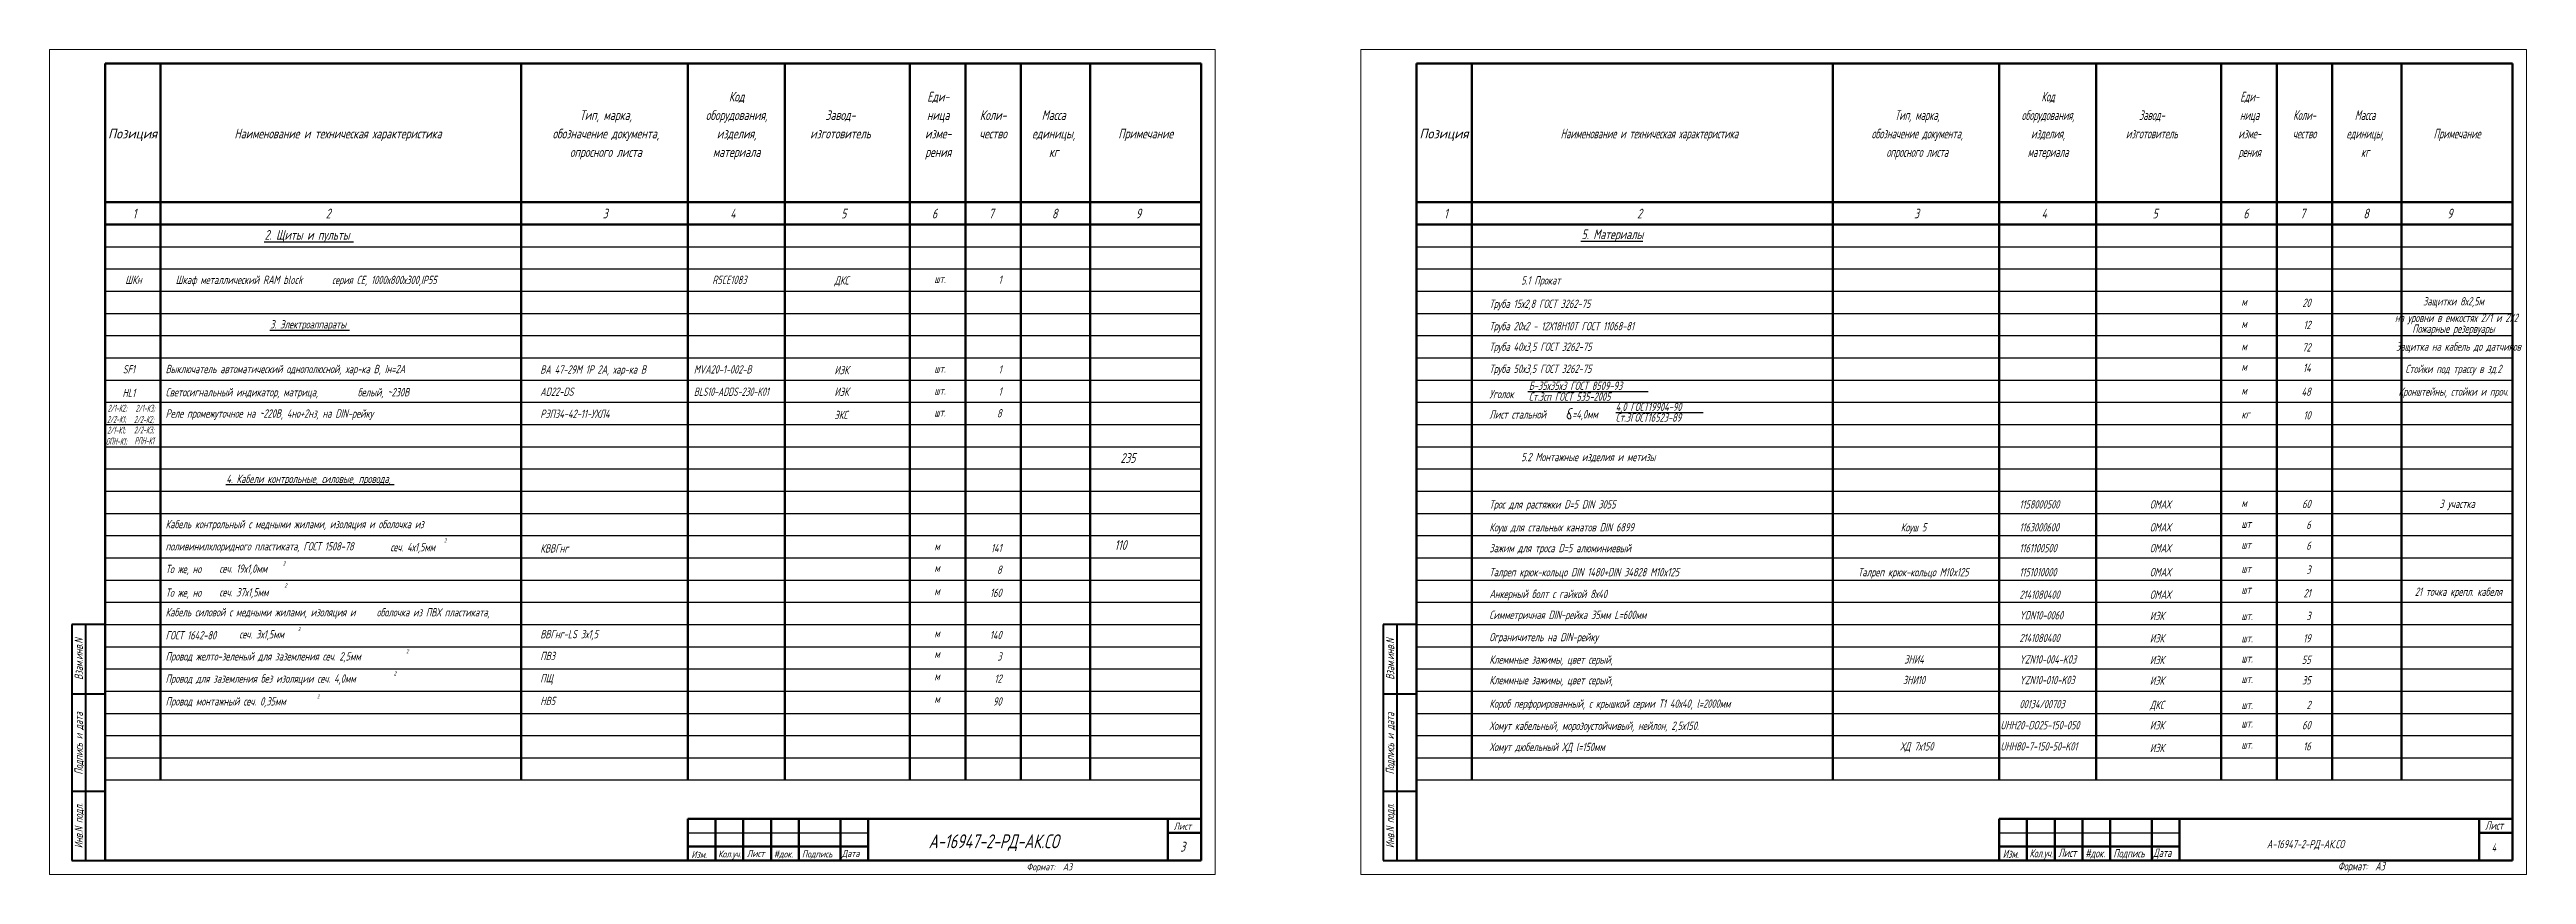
# Model space of a CAD drawing. Header units: millimetres. Extents: x 152217 to 562659, y 54507 to 219294.
# Drawn here: x 561312 to 562205, y 218699 to 218996 of the extents above; entities that cross this region are included whole.
import ezdxf
from ezdxf.enums import TextEntityAlignment as Align

# ---------------------------------------------------------------- set-up
doc = ezdxf.new("R2010")
doc.units = ezdxf.units.MM
doc.layers.get('0').update_dxf_attribs({"lineweight": 18})
doc.layers.get('Defpoints').update_dxf_attribs({"color": 139, "lineweight": 18})
for name, color, linetype, lineweight in [('Обводка', 6, 'Continuous', 25), ('Рамка толстая', 7, 'Continuous', 60), ('Текст_КИП', 2, 'Continuous', 25)]:
    doc.layers.add(name, color=color, linetype=linetype, lineweight=lineweight)
doc.layers.add('Текст.', color=51, linetype='Continuous')
doc.styles.get("Standard").update_dxf_attribs({"font": 'simplex.shx', "width": 0.6, "oblique": 15})

msp = doc.modelspace()

# ---------------------------------------------------------------- texts
at = {"color": 2, "oblique": 15}
for s, width, p in [('Лист стальной ', 0.7, (561830.8197, 218863.3453)), ('=4,0мм', 0.7, (561860.6562, 218863.4234)), ('Трос для растяжки D=5 DIN 3055', 0.7, (561830.8197, 218830.9555)), ('1158000500', 0.65, (562021.8197, 218830.9555)), ('ОМАХ', 0.7, (562068.8197, 218830.9555)), ('Коуш для стальных канатов DIN 6899', 0.7, (561830.8197, 218822.7042)), ('1163000600', 0.65, (562021.8197, 218822.7042)), ('ОМАХ', 0.7, (562068.8197, 218822.7042)), ('Зажим для троса D=5 алюминиевый   ', 0.7, (561830.8197, 218815.2067)), ('1161100500', 0.65, (562021.8197, 218815.2067)), ('ОМАХ', 0.7, (562068.8197, 218815.2067)), ('Талреп крюк-кольцо DIN 1480+DIN 34828 M10x125', 0.7, (561830.8197, 218806.559)), ('1151010000', 0.65, (562021.8197, 218806.559)), ('ОМАХ', 0.7, (562068.8197, 218806.559)), ('Анкерный болт с гайкой 8х40', 0.7, (561830.8197, 218798.7045)), ('2141080400', 0.65, (562021.8197, 218798.4632)), ('ОМАХ', 0.7, (562068.8197, 218798.4632)), ('YDN10-0060', 0.65, (562021.8197, 218791.0248)), ('2141080400', 0.65, (562021.8197, 218782.8588))]:
    msp.add_text(s, height=3, dxfattribs=dict(at, width=width)).set_placement(p)
at = {"color": 2, "oblique": 15, "width": 0.7}
for s, p in [('Коуш 5', (561983.6479, 218822.7042)), ('Талреп крюк-кольцо M10x125', (561983.5571, 218806.559))]:
    msp.add_text(s, height=3, dxfattribs=at).set_placement(p, align=Align.CENTER)
at = {"color": 2, "oblique": 15}
for s, width, p in [('Взам.инв.N', 0.7, (561323.9897, 218776.7184)), ('Взам.инв.N', 0.6, (561796.5288, 218776.7184)), ('Подпись и дата', 0.7, (561323.9897, 218746.3625)), ('Подпись и дата', 0.6, (561796.5288, 218746.3625)), ('Инв.N подл.', 0.7, (561323.9897, 218716.7184)), ('Инв.N подл.', 0.6, (561796.5288, 218716.7184))]:
    msp.add_text(s, height=3, rotation=90, dxfattribs=dict(at, width=width)).set_placement(p, align=Align.CENTER)
at = {"layer": 'Defpoints', "color": 149, "oblique": 15, "width": 0.6}
for s, p in [('Защитки 8х2,5м', (562178.2224, 218904.0822)), ('на уровни в емкостях 2/1 и 2/2', (562179.2788, 218898.1243)), ('Пожарные резервуары', (562178.2224, 218894.2117)), ('Защитка на кабель до датчиков', (562180.0251, 218887.7942)), ('Стойки под трассу в зд.2', (562178.2224, 218879.7246)), ('Кронштейны, стойки и проч.', (562178.2224, 218871.5453)), ('3 участка', (562179.5369, 218831.17)), ('21 точка крепл. кабеля ', (562180.7076, 218799.5082))]:
    msp.add_text(s, height=3, dxfattribs=at).set_placement(p, align=Align.CENTER)
at = {"layer": 'Defpoints', "oblique": 15, "width": 0.7}
for s, p in [('235', (561700.587, 218847.4011)), ('110', (561697.935, 218816.0747))]:
    msp.add_text(s, height=3.5, dxfattribs=at).set_placement(p, align=Align.CENTER)
at = {"layer": 'Текст.', "oblique": 15, "width": 0.7}
msp.add_text('ШКн', height=3, dxfattribs=at).set_placement((561342.2245, 218911.8334), align=Align.CENTER)
msp.add_text('ДКС', height=3, dxfattribs=at).set_placement((561594.8197, 218911.5871))
at = {"layer": 'Текст_КИП', "oblique": 15}
for s, height, width, p in [('Код', 3.5, 0.7, (561559.5901, 218977.5184)), ('Еди-', 3.5, 0.7, (561632.2078, 218977.5184)), ('Код', 3.5, 0.6, (562032.1291, 218977.5184)), ('Еди-', 3.5, 0.6, (562104.7469, 218977.5184)), ('Наименование и техническая характеристика', 3.5, 0.7, (561415.9362, 218964.2184)), ('обозначение документа,', 3.5, 0.7, (561512.4611, 218964.2184)), ('Тип, марка,', 3.5, 0.7, (561512.4611, 218970.8684)), ('оборудования,', 3.5, 0.7, (561559.5901, 218970.8684)), ('изделия,', 3.5, 0.7, (561559.5901, 218964.2184)), ('изготовитель', 3.5, 0.7, (561596.9897, 218964.2184)), ('Завод-', 3.5, 0.7, (561596.9897, 218970.8684)), ('изме-', 3.5, 0.7, (561632.2078, 218964.2184)), ('ница', 3.5, 0.7, (561632.2078, 218970.8684)), ('чество', 3.5, 0.7, (561651.9897, 218964.2184)), ('Коли-', 3.5, 0.7, (561651.9897, 218970.8684)), ('единицы,', 3.5, 0.7, (561673.8251, 218964.2184)), ('Масса', 3.5, 0.7, (561673.8251, 218970.8684)), ('Примечание', 3.5, 0.7, (561706.9897, 218964.2184)), ('Наименование и техническая характеристика', 3.5, 0.6, (561888.4752, 218964.2184)), ('обозначение документа,', 3.5, 0.6, (561985.0001, 218964.2184)), ('Тип, марка,', 3.5, 0.6, (561985.0001, 218970.8684)), ('оборудования,', 3.5, 0.6, (562032.1291, 218970.8684)), ('изделия,', 3.5, 0.6, (562032.1291, 218964.2184)), ('изготовитель', 3.5, 0.6, (562069.5288, 218964.2184)), ('Завод-', 3.5, 0.6, (562069.5288, 218970.8684)), ('изме-', 3.5, 0.6, (562104.7469, 218964.2184)), ('ница', 3.5, 0.6, (562104.7469, 218970.8684)), ('Коли-', 3.5, 0.6, (562124.5288, 218970.8684)), ('чество', 3.5, 0.6, (562124.5288, 218964.2184)), ('единицы,', 3.5, 0.6, (562146.3642, 218964.2184)), ('Масса', 3.5, 0.6, (562146.3642, 218970.8684)), ('Примечание', 3.5, 0.6, (562179.5288, 218964.2184)), ('опросного листа', 3.5, 0.7, (561512.4611, 218957.5684)), ('материала', 3.5, 0.7, (561559.5901, 218957.5684)), ('рения', 3.5, 0.7, (561632.2078, 218957.5684)), ('кг', 3.5, 0.7, (561673.8251, 218957.5684)), ('опросного листа', 3.5, 0.6, (561985.0001, 218957.5684)), ('материала', 3.5, 0.6, (562032.1291, 218957.5684)), ('рения', 3.5, 0.6, (562104.7469, 218957.5684)), ('кг', 3.5, 0.6, (562146.3642, 218957.5684)), ('SF1', 3, 0.7, (561340.5551, 218879.598)), ('HL1', 3, 0.7, (561340.5551, 218871.0867)), ('ЗНИ10', 3, 0.7, (561983.8164, 218767.7143)), ('ЗНИ4', 3, 0.7, (561983.8164, 218775.1328)), ('ХД 7х150', 3, 0.7, (561984.8484, 218743.834))]:
    msp.add_text(s, height=height, dxfattribs=dict(at, width=width)).set_placement(p, align=Align.CENTER)
at = {"layer": 'Текст_КИП', "oblique": 15, "width": 0.822902}
for p, p2 in [((561333.0773, 218964.2184), (561350.7697, 218964.2184)), ((561805.6163, 218964.2184), (561823.3087, 218964.2184))]:
    msp.add_text('Позиция', height=3.5, dxfattribs=at).set_placement(p, p2, align=Align.FIT)
at = {"layer": 'Текст_КИП', "oblique": 15}
for s, height, width, p in [('1', 3.5, 0.7, (561341.9697, 218935.4229)), ('%%U2. Щиты и пульты ', 3.5, 0.7, (561389.4879, 218927.7394)), ('2', 3.5, 0.7, (561411.5295, 218935.4229)), ('3', 3.5, 0.7, (561511.3051, 218935.4229)), ('4', 3.5, 0.7, (561557.2586, 218935.4229)), ('5', 3.5, 0.7, (561597.2318, 218935.4229)), ('6', 3.5, 0.7, (561629.9658, 218935.4229)), ('7', 3.5, 0.7, (561650.4246, 218935.4229)), ('8', 3.5, 0.7, (561673.218, 218935.4229)), ('9', 3.5, 0.7, (561703.434, 218935.4229)), ('1', 3.5, 0.7, (561814.5088, 218935.4229)), ('%%U5. Материалы', 3.5, 0.7, (561864.0266, 218927.9586)), ('2', 3.5, 0.7, (561884.0685, 218935.4229)), ('3', 3.5, 0.7, (561983.8442, 218935.4229)), ('4', 3.5, 0.7, (562029.7976, 218935.4229)), ('5', 3.5, 0.7, (562069.7709, 218935.4229)), ('6', 3.5, 0.7, (562102.5048, 218935.4229)), ('7', 3.5, 0.7, (562122.9636, 218935.4229)), ('8', 3.5, 0.7, (562145.7571, 218935.4229)), ('9', 3.5, 0.7, (562175.9731, 218935.4229)), ('Шкаф металлический RAM block', 3, 0.7, (561357.4353, 218911.8192)), ('серия СЕ, 1000х800х300,IP55 ', 3, 0.7, (561413.7923, 218911.7689)), ('R5CE1083', 3, 0.7, (561550.8197, 218911.8084)), ('Труба 15х2,8 ГОСТ 3262-75', 3, 0.7, (561830.8197, 218903.1907)), ('м', 3, 0.7, (562101.8197, 218903.9295)), ('%%U3. Электроаппараты ', 3, 0.7, (561391.4876, 218895.7949)), ('Труба 20х2 - 12Х18Н10Т ГОСТ 11068-81  ', 3, 0.7, (561830.8197, 218895.1409)), ('м', 3, 0.7, (562101.8197, 218895.9743)), ('Труба 40х3,5 ГОСТ 3262-75', 3, 0.7, (561830.8197, 218887.7338)), ('м', 3, 0.7, (562101.8197, 218887.893)), ('Выключатель автоматический однополюсной, хар-ка В, Iн=2А   ', 3, 0.7, (561353.8197, 218879.7043)), ('ВА 47-29М 1P 2А, хар-ка В ', 3, 0.65, (561488.8197, 218879.5331)), ('MVA20-1-002-B', 3, 0.6, (561544.1635, 218879.5712)), ('ИЭК', 3, 0.7, (561594.8197, 218879.3298)), ('Труба 50х3,5 ГОСТ 3262-75', 3, 0.7, (561830.8197, 218879.7902)), ('м', 3, 0.7, (562101.8197, 218880.5289)), ('Светосигнальный индикатор, матрица,', 3, 0.7, (561353.8197, 218871.3612)), ('белый, ~230В', 3, 0.7, (561422.9954, 218871.3383)), ('AD22-DS', 3, 0.7, (561488.8197, 218871.5411)), ('BLS10-ADDS-230-K01', 3, 0.55, (561544.1635, 218871.5255)), ('ИЭК', 3, 0.7, (561594.8197, 218871.5151)), ('Уголок', 3, 0.7, (561830.8197, 218870.6775)), ('Б-35х35х3 ГОСТ 8509-93', 3, 0.7, (561845.0412, 218873.6691)), ('Ст.3сп ГОСТ 535-2005', 3, 0.7, (561845.0412, 218869.7666)), ('4,0 ГОСТ19904-90', 3, 0.7, (561876.3358, 218866.0883)), ('м', 3, 0.7, (562101.8197, 218871.9212)), ('2/2-К1;', 2.5, 0.5, (561332.7131, 218861.8123)), ('2/1-К1;', 2.5, 0.5, (561332.7467, 218857.9379)), ('2/1-К2;', 2.5, 0.5, (561332.9466, 218865.8452)), ('2/2-К2;', 2.5, 0.5, (561342.4087, 218861.7618)), ('2/2-К3;', 2.5, 0.5, (561342.4131, 218857.992)), ('2/1-К3;', 2.5, 0.5, (561342.9975, 218865.8119)), ('Реле промежуточное на ~220В, 4но+2нз, на DIN-рейку', 3, 0.7, (561353.8197, 218863.6778)), ('РЭП34-42-11-УХЛ4', 3, 0.7, (561488.8197, 218863.5696)), ('ЭКС', 3, 0.7, (561594.8197, 218863.1459)), ('Ст.3ГОСТ16523-89', 3, 0.7, (561876.3358, 218862.2467)), ('кг', 3, 0.7, (562101.8197, 218863.4026)), ('ОПН-К1;', 2.5, 0.5, (561332.2924, 218853.9126)), ('РПН-К1', 2.5, 0.5, (561342.5631, 218854.1049)), ('%%U4. Кабели контрольные, силовые, провода, ', 3, 0.7, (561375.6727, 218840.16)), ('м', 3, 0.7, (562101.8197, 218831.4827)), ('Кабель контрольный с медными жилами, изоляция и оболочка из ', 3, 0.65, (561353.8197, 218823.8592)), ('шт', 3, 0.7, (562101.8197, 218823.9803)), ('поливинилхлоридного пластиката, ГОСТ 1508-78', 3, 0.65, (561353.8197, 218815.8592)), ('сеч. 4х1,5мм', 3, 0.65, (561434.8146, 218815.5635)), ('2', 1.5, 0.7, (561454.1415, 218818.7385)), ('КВВГнг', 3, 0.7, (561488.8197, 218815.1031)), ('м', 3, 0.7, (561630.8197, 218815.8803)), ('шт', 3, 0.7, (562101.8197, 218816.4828)), ('То же, но ', 3, 0.7, (561353.8197, 218807.6886)), ('сеч. 19х1,0мм', 3, 0.7, (561373.1867, 218807.8306)), ('2', 1.5, 0.7, (561396.0613, 218810.4303)), ('м', 3, 0.7, (561630.8197, 218808.074)), ('шт', 3, 0.7, (562101.8197, 218807.8351)), ('То же, но ', 3, 0.7, (561353.8197, 218799.1841)), ('сеч. 37х1,5мм', 3, 0.7, (561373.1867, 218799.3261)), ('2', 1.5, 0.7, (561396.6387, 218802.5012)), ('м', 3, 0.7, (561630.8197, 218799.7496)), ('шт', 3, 0.7, (562101.8197, 218800.3091)), ('Кабель силовой с медными жилами, изоляция и', 3, 0.65, (561353.8197, 218792.1456)), ('2', 1.5, 0.7, (561401.4991, 218786.8184)), ('оболочка из ПВХ пластиката,', 3, 0.65, (561429.8639, 218792.1011)), ('Симметричная DIN-рейка 35мм L=600мм', 3, 0.7, (561830.8197, 218791.1789)), ('ИЭК', 3, 0.7, (562068.8197, 218790.8068)), ('шт.', 3, 0.7, (562101.8197, 218790.8068)), ('ГОСТ 1642-80', 3, 0.7, (561353.8197, 218783.8342)), ('Провод желто-зеленый для заземления сеч. 2,5мм', 3, 0.7, (561353.8197, 218776.2398)), ('сеч. 3х1,5мм', 3, 0.7, (561380.3283, 218784.1738)), ('2', 1.5, 0.7, (561440.5068, 218778.806)), ('ВВГнг-LS 3х1,5', 3, 0.7, (561488.8197, 218784.2313)), ('ПВ3', 3, 0.7, (561488.8197, 218776.373)), ('м', 3, 0.7, (561630.8197, 218784.5539)), ('м', 3, 0.7, (561630.8197, 218777.1026)), ('Ограничитель на DIN-рейку', 3, 0.7, (561830.8197, 218783.1789)), ('ИЭК', 3, 0.7, (562068.8197, 218782.7443)), ('шт.', 3, 0.7, (562101.8197, 218782.7443)), ('Провод для заземления без изоляции сеч. 4,0мм', 3, 0.7, (561353.8197, 218768.2398)), ('2', 1.5, 0.7, (561436.0292, 218770.8415)), ('ПЩ', 3, 0.7, (561488.8197, 218768.373)), ('м', 3, 0.7, (561630.8197, 218769.1026)), ('Клеммные зажимы, цвет серый, ', 3, 0.7, (561830.8197, 218775.0982)), ('Клеммные зажимы, цвет серый, ', 3, 0.7, (561830.8197, 218767.6797)), ('YZN10-004-K03', 3, 0.65, (562021.8197, 218775.1328)), ('YZN10-010-K03', 3, 0.65, (562021.8197, 218767.7143)), ('ИЭК', 3, 0.7, (562068.8197, 218774.939)), ('ИЭК', 3, 0.7, (562068.8197, 218767.5205)), ('шт.', 3, 0.7, (562101.8197, 218775.5026)), ('Провод монтажный сеч. 0,35мм', 3, 0.7, (561353.8197, 218760.0334)), ('2', 1.5, 0.7, (561408.3536, 218762.5726)), ('НВ5', 3, 0.7, (561488.8197, 218760.1665)), ('м', 3, 0.7, (561630.8197, 218760.8962)), ('Короб перфорированный, с крышкой серии Т1 40х40, l=2000мм', 3, 0.7, (561830.8197, 218759.212)), ('00134/00703', 3, 0.65, (562021.8197, 218759.061)), ('ДКС', 3, 0.7, (562068.8197, 218758.7292)), ('шт.', 3, 0.7, (562101.8197, 218768.0842)), ('Хомут кабельный, морозоустойчивый, нейлон, 2,5х150. ', 3, 0.7, (561830.8197, 218751.2498)), ('UHH20-DO25-150-050 ', 3, 0.6, (562014.9631, 218751.4594)), ('ИЭК', 3, 0.7, (562068.8197, 218751.4433)), ('шт.', 3, 0.7, (562101.8197, 218758.7292)), ('шт.', 3, 0.7, (562101.8197, 218752.1126)), ('Хомут дюбельный ХД l=150мм', 3, 0.7, (561830.8197, 218743.6244)), ('UHH80-7-150-50-K01', 3, 0.6, (562014.9631, 218743.834)), ('ИЭК', 3, 0.7, (562068.8197, 218743.2535)), ('шт.', 3, 0.7, (562101.8197, 218744.4872))]:
    msp.add_text(s, height=height, dxfattribs=dict(at, width=width)).set_placement(p)
at = {"layer": 'Текст_КИП', "lineweight": -3, "oblique": 15}
for s, height, width, p in [('шт.', 3, 0.7, (561630.8197, 218912.1458)), ('5.1 Прокат ', 3, 0.7, (561842.2863, 218911.6168)), ('шт.', 3, 0.7, (561630.8197, 218879.8475)), ('шт.', 3, 0.7, (561630.8197, 218871.9118)), ('шт.', 3, 0.7, (561630.8197, 218864.0707)), ('5.2 Монтажные изделия и метизы', 3, 0.7, (561842.2863, 218848.0119)), ('Лист', 2.5, 0.7, (561717.0712, 218715.3343)), ('Лист', 3, 0.6, (562189.6102, 218715.3343)), ('Лист', 2.5, 0.7, (561563.2875, 218705.512)), ('#док.', 2.5, 0.7, (561572.9331, 218705.3301)), ('Подпись', 2.5, 0.7, (561583.1247, 218705.3301)), ('Дата', 2.5, 0.7, (561597.5021, 218705.512)), ('3', 3.5, 0.7, (561719.4307, 218707.45)), ('Изм.', 3, 0.6, (562015.8073, 218705.1482)), ('Лист', 3, 0.6, (562035.8265, 218705.512)), ('#док.', 3, 0.6, (562045.4721, 218705.3301)), ('Подпись', 3, 0.6, (562055.6637, 218705.3301)), ('Дата', 3, 0.6, (562070.0411, 218705.512)), ('4', 3, 0.6, (562191.9697, 218707.45)), ('Изм.', 2.5, 0.7, (561543.2683, 218705.1482)), ('Формат:  А3', 2.5, 0.7, (561664.0328, 218700.6906)), ('Формат:  А3', 3, 0.6, (562136.5718, 218700.6906))]:
    msp.add_text(s, height=height, dxfattribs=dict(at, width=width)).set_placement(p)
at = {"layer": 'Текст_КИП', "lineweight": -3, "oblique": 15, "width": 0.7}
for s, p in [('1', (561655.0569, 218911.8471)), ('1', (561655.0569, 218879.5488)), ('1', (561655.0569, 218871.6131)), ('8', (561655.0569, 218863.772))]:
    msp.add_text(s, height=3, dxfattribs=at).set_placement(p, align=Align.RIGHT)
at = {"layer": 'Текст_КИП', "oblique": 15, "width": 0.7}
for s, p in [('20', (562126.7617, 218903.533)), ('12', (562126.7617, 218895.5778)), ('72', (562126.7617, 218887.4965)), ('14', (562126.7617, 218880.1325)), ('48', (562126.7617, 218871.5248)), ('10', (562126.7617, 218863.0193)), ('60', (562126.7617, 218831.0994)), ('6', (562126.7617, 218823.597)), ('141', (561655.0569, 218815.2373)), ('6', (562126.7617, 218816.0994)), ('8', (561655.0569, 218807.431)), ('3', (562126.7617, 218807.4517)), ('160', (561655.0569, 218799.1066)), ('21', (562126.7617, 218798.9548)), ('3', (562126.7617, 218790.8068)), ('140', (561655.0569, 218783.9109)), ('3', (561655.0569, 218776.2058)), ('19', (562126.7617, 218782.7443)), ('12', (561655.0569, 218768.2058)), ('55', (562126.7617, 218775.0314)), ('35', (562126.7617, 218767.613)), ('90', (561655.0569, 218759.9994)), ('2', (562126.7617, 218758.7292)), ('60', (562126.7617, 218751.4697)), ('16', (562126.7617, 218743.8443))]:
    msp.add_text(s, height=3, dxfattribs=at).set_placement(p, align=Align.RIGHT)
at = {"layer": 'Текст_КИП', "lineweight": -3, "oblique": 15}
for height, width, p, p2 in [(2.5, 0.696257, (561552.9139, 218705.3301), (561561.2856, 218705.3301)), (3, 0.580214, (562025.4529, 218705.3301), (562033.8246, 218705.3301))]:
    msp.add_text('Кол.уч.', height=height, dxfattribs=dict(at, width=width)).set_placement(p, p2, align=Align.FIT)
at = {"layer": 'Текст_КИП', "ltscale": 0.02, "oblique": 15}
for height, width, p in [(5, 0.7, (561628.7452, 218708.6485)), (3, 0.6, (562110.9709, 218708.6485))]:
    msp.add_text('А-16947-2-РД-АК.СО', height=height, dxfattribs=dict(at, width=width)).set_placement(p)

# ---------------------------------------------------------------- linework, layer by layer
at = {"lineweight": 60}
for p, q in [((561331.9897, 218704.2184), (561331.9897, 218991.2184)), ((561331.9897, 218991.2184), (561726.9897, 218991.2184)), ((561351.9897, 218991.2184), (561351.9897, 218733.2184)), ((561481.9897, 218991.2184), (561481.9897, 218733.2184)), ((561541.9897, 218991.2184), (561541.9897, 218733.2184)), ((561576.9897, 218991.2184), (561576.9897, 218733.2184)), ((561621.9897, 218991.2184), (561621.9897, 218733.2184)), ((561641.9897, 218991.2184), (561641.9897, 218733.2184)), ((561661.9897, 218991.2184), (561661.9897, 218733.2184)), ((561686.9897, 218991.2184), (561686.9897, 218733.2184)), ((561726.9897, 218991.2184), (561726.9897, 218704.2184)), ((561804.5288, 218704.2184), (561804.5288, 218991.2184)), ((561804.5288, 218991.2184), (562199.5288, 218991.2184)), ((561824.5288, 218991.2184), (561824.5288, 218733.2184)), ((561954.5288, 218991.2184), (561954.5288, 218733.2184)), ((562014.5288, 218991.2184), (562014.5288, 218733.2184)), ((562049.5288, 218991.2184), (562049.5288, 218733.2184)), ((562094.5288, 218991.2184), (562094.5288, 218733.2184)), ((562114.5288, 218991.2184), (562114.5288, 218733.2184)), ((562134.5288, 218991.2184), (562134.5288, 218733.2184)), ((562159.5288, 218991.2184), (562159.5288, 218733.2184)), ((562199.5288, 218991.2184), (562199.5288, 218704.2184)), ((561331.9897, 218941.2184), (561726.9897, 218941.2184)), ((561804.5288, 218941.2184), (562199.5288, 218941.2184)), ((561331.9897, 218933.2184), (561726.9897, 218933.2184)), ((561804.5288, 218933.2184), (562199.5288, 218933.2184)), ((561726.9897, 218704.2184), (561331.9897, 218704.2184)), ((562199.5288, 218704.2184), (561804.5288, 218704.2184))]:
    msp.add_line(p, q, dxfattribs=at)
at = {"color": 7, "lineweight": 40}
for p, q in [((561319.9897, 218789.2184), (561319.9897, 218704.2184)), ((561331.9897, 218789.2184), (561319.9897, 218789.2184)), ((561324.9897, 218789.2184), (561324.9897, 218704.2184)), ((561792.5288, 218789.2184), (561792.5288, 218704.2184)), ((561804.5288, 218789.2184), (561792.5288, 218789.2184)), ((561797.5288, 218789.2184), (561797.5288, 218704.2184)), ((561319.9897, 218764.2184), (561331.9897, 218764.2184)), ((561792.5288, 218764.2184), (561804.5288, 218764.2184)), ((561319.9897, 218729.2184), (561331.9897, 218729.2184)), ((561792.5288, 218729.2184), (561804.5288, 218729.2184)), ((561319.9897, 218704.2184), (561331.9897, 218704.2184)), ((561792.5288, 218704.2184), (561804.5288, 218704.2184))]:
    msp.add_line(p, q, dxfattribs=at)
at = {"lineweight": 50}
for p, q in [((561726.9897, 218719.2184), (561541.9897, 218719.2184)), ((561541.9897, 218719.2184), (561541.9897, 218704.2184)), ((561551.9897, 218704.2184), (561551.9897, 218719.2184)), ((561561.9897, 218704.2184), (561561.9897, 218719.2184)), ((561571.9897, 218704.2184), (561571.9897, 218719.2184)), ((561581.9897, 218704.2184), (561581.9897, 218719.2184)), ((561596.9897, 218704.2184), (561596.9897, 218719.2184)), ((561606.9897, 218704.2184), (561606.9897, 218719.2184)), ((561714.9897, 218704.2184), (561714.9897, 218719.2184)), ((562199.5288, 218719.2184), (562014.5288, 218719.2184)), ((562014.5288, 218719.2184), (562014.5288, 218704.2184)), ((562024.5288, 218704.2184), (562024.5288, 218719.2184)), ((562034.5288, 218704.2184), (562034.5288, 218719.2184)), ((562044.5288, 218704.2184), (562044.5288, 218719.2184)), ((562054.5288, 218704.2184), (562054.5288, 218719.2184)), ((562069.5288, 218704.2184), (562069.5288, 218719.2184)), ((562079.5288, 218704.2184), (562079.5288, 218719.2184)), ((562187.5288, 218704.2184), (562187.5288, 218719.2184)), ((561541.9897, 218709.2184), (561606.9897, 218709.2184)), ((561714.9897, 218714.2184), (561726.9897, 218714.2184)), ((562014.5288, 218709.2184), (562079.5288, 218709.2184)), ((562187.5288, 218714.2184), (562199.5288, 218714.2184))]:
    msp.add_line(p, q, dxfattribs=at)
at = {"lineweight": -3}
for p, q in [((561541.9897, 218714.2184), (561606.9897, 218714.2184)), ((562014.5288, 218714.2184), (562079.5288, 218714.2184))]:
    msp.add_line(p, q, dxfattribs=at)
at = {"color": 2}
msp.add_spline([(561859.4352, 218865.5226), (561859.0238, 218863.6191), (561860.0071, 218863.2823), (561859.789, 218865.0948), (561859.3026, 218865.8587), (561859.7195, 218866.6921), (561860.8314, 218867.0394)], degree=3, dxfattribs=at)
at = {"layer": 'Defpoints'}
for p, q in [((561311.9898, 218996.2184), (561731.9898, 218996.2184)), ((561311.9898, 218996.2184), (561311.9898, 218699.2463)), ((561731.9897, 218996.2184), (561731.9897, 218699.2184)), ((561784.5288, 218996.2184), (562204.5288, 218996.2184)), ((561784.5288, 218996.2184), (561784.5288, 218699.2463)), ((562204.5288, 218996.2184), (562204.5288, 218699.2184)), ((561311.9898, 218699.2463), (561731.9897, 218699.2184)), ((561784.5288, 218699.2463), (562204.5288, 218699.2184))]:
    msp.add_line(p, q, dxfattribs=at)
at = {"layer": 'Обводка', "color": 155}
for p, q in [((561331.9897, 218925.2184), (561726.9897, 218925.2184)), ((561804.5288, 218925.2184), (562199.5288, 218925.2184)), ((561331.9897, 218917.2184), (561726.9897, 218917.2184)), ((561804.5288, 218917.2184), (562199.5288, 218917.2184)), ((561331.9897, 218909.2184), (561726.9897, 218909.2184)), ((561804.5288, 218909.2184), (562199.5288, 218909.2184)), ((561331.9897, 218901.2184), (561726.9897, 218901.2184)), ((561804.5288, 218901.2184), (562199.5288, 218901.2184)), ((561331.9897, 218893.2184), (561726.9897, 218893.2184)), ((561804.5288, 218893.2184), (562199.5288, 218893.2184)), ((561331.9897, 218885.2184), (561726.9897, 218885.2184)), ((561804.5288, 218885.2184), (562199.5288, 218885.2184)), ((561331.9897, 218877.2184), (561726.9897, 218877.2184)), ((561331.9897, 218869.2184), (561726.9897, 218869.2184)), ((561804.5288, 218877.2184), (562199.5288, 218877.2184)), ((561804.5288, 218869.2184), (562199.5288, 218869.2184)), ((561331.9897, 218861.2184), (561726.9897, 218861.2184)), ((561804.5288, 218861.2184), (562199.5288, 218861.2184)), ((561331.9897, 218853.2184), (561726.9897, 218853.2184)), ((561804.5288, 218853.2184), (562199.5288, 218853.2184)), ((561331.9897, 218845.2184), (561726.9897, 218845.2184)), ((561804.5288, 218845.2184), (562199.5288, 218845.2184)), ((561331.9897, 218837.2184), (561726.9897, 218837.2184)), ((561804.5288, 218837.2184), (562199.5288, 218837.2184)), ((561331.9897, 218829.2184), (561726.9897, 218829.2184)), ((561804.5288, 218829.2184), (562199.5288, 218829.2184)), ((561331.9897, 218821.2184), (561726.9897, 218821.2184)), ((561804.5288, 218821.2184), (562199.5288, 218821.2184)), ((561331.9897, 218813.2184), (561726.9897, 218813.2184)), ((561804.5288, 218813.2184), (562199.5288, 218813.2184)), ((561331.9897, 218805.2184), (561726.9897, 218805.2184)), ((561331.9897, 218797.2184), (561726.9897, 218797.2184)), ((561804.5288, 218805.2184), (562199.5288, 218805.2184)), ((561804.5288, 218797.2184), (562199.5288, 218797.2184)), ((561331.9897, 218789.2184), (561726.9897, 218789.2184)), ((561804.5288, 218789.2184), (562199.5288, 218789.2184)), ((561331.9897, 218781.2184), (561726.9897, 218781.2184)), ((561804.5288, 218781.2184), (562199.5288, 218781.2184)), ((561331.9897, 218773.2184), (561726.9897, 218773.2184)), ((561804.5288, 218773.2184), (562199.5288, 218773.2184)), ((561331.9897, 218765.2184), (561726.9897, 218765.2184)), ((561804.5288, 218765.2184), (562199.5288, 218765.2184)), ((561331.9897, 218757.2184), (561726.9897, 218757.2184)), ((561804.5288, 218757.2184), (562199.5288, 218757.2184)), ((561331.9897, 218749.2184), (561726.9897, 218749.2184)), ((561804.5288, 218749.2184), (562199.5288, 218749.2184)), ((561331.9897, 218741.2184), (561726.9897, 218741.2184)), ((561804.5288, 218741.2184), (562199.5288, 218741.2184)), ((561331.9897, 218733.2184), (561726.9897, 218733.2184)), ((561331.9897, 218733.2184), (561726.9897, 218733.2184)), ((561804.5288, 218733.2184), (562199.5288, 218733.2184)), ((561804.5288, 218733.2184), (562199.5288, 218733.2184))]:
    msp.add_line(p, q, dxfattribs=at)
at = {"layer": 'Рамка толстая', "color": 7}
for p, q in [((561331.9897, 218759.2184), (561331.9897, 218704.2184)), ((561331.9897, 218759.2184), (561331.9897, 218704.2184)), ((561804.5288, 218759.2184), (561804.5288, 218704.2184)), ((561804.5288, 218759.2184), (561804.5288, 218704.2184))]:
    msp.add_line(p, q, dxfattribs=at)
at = {"layer": 'Текст_КИП'}
for p, q in [((561844.6246, 218873.0898), (561888.0928, 218873.0898)), ((561876.3358, 218865.571), (561907.8851, 218865.571))]:
    msp.add_line(p, q, dxfattribs=at)

msp.set_redraw_order([(e.dxf.handle, doc.entitydb.next_handle()) for e in msp.query("TEXT MTEXT ATTDEF DIMENSION ARC_DIMENSION")])  # texts and dimensions are drawn at this point

doc.saveas('drawing.dxf')
